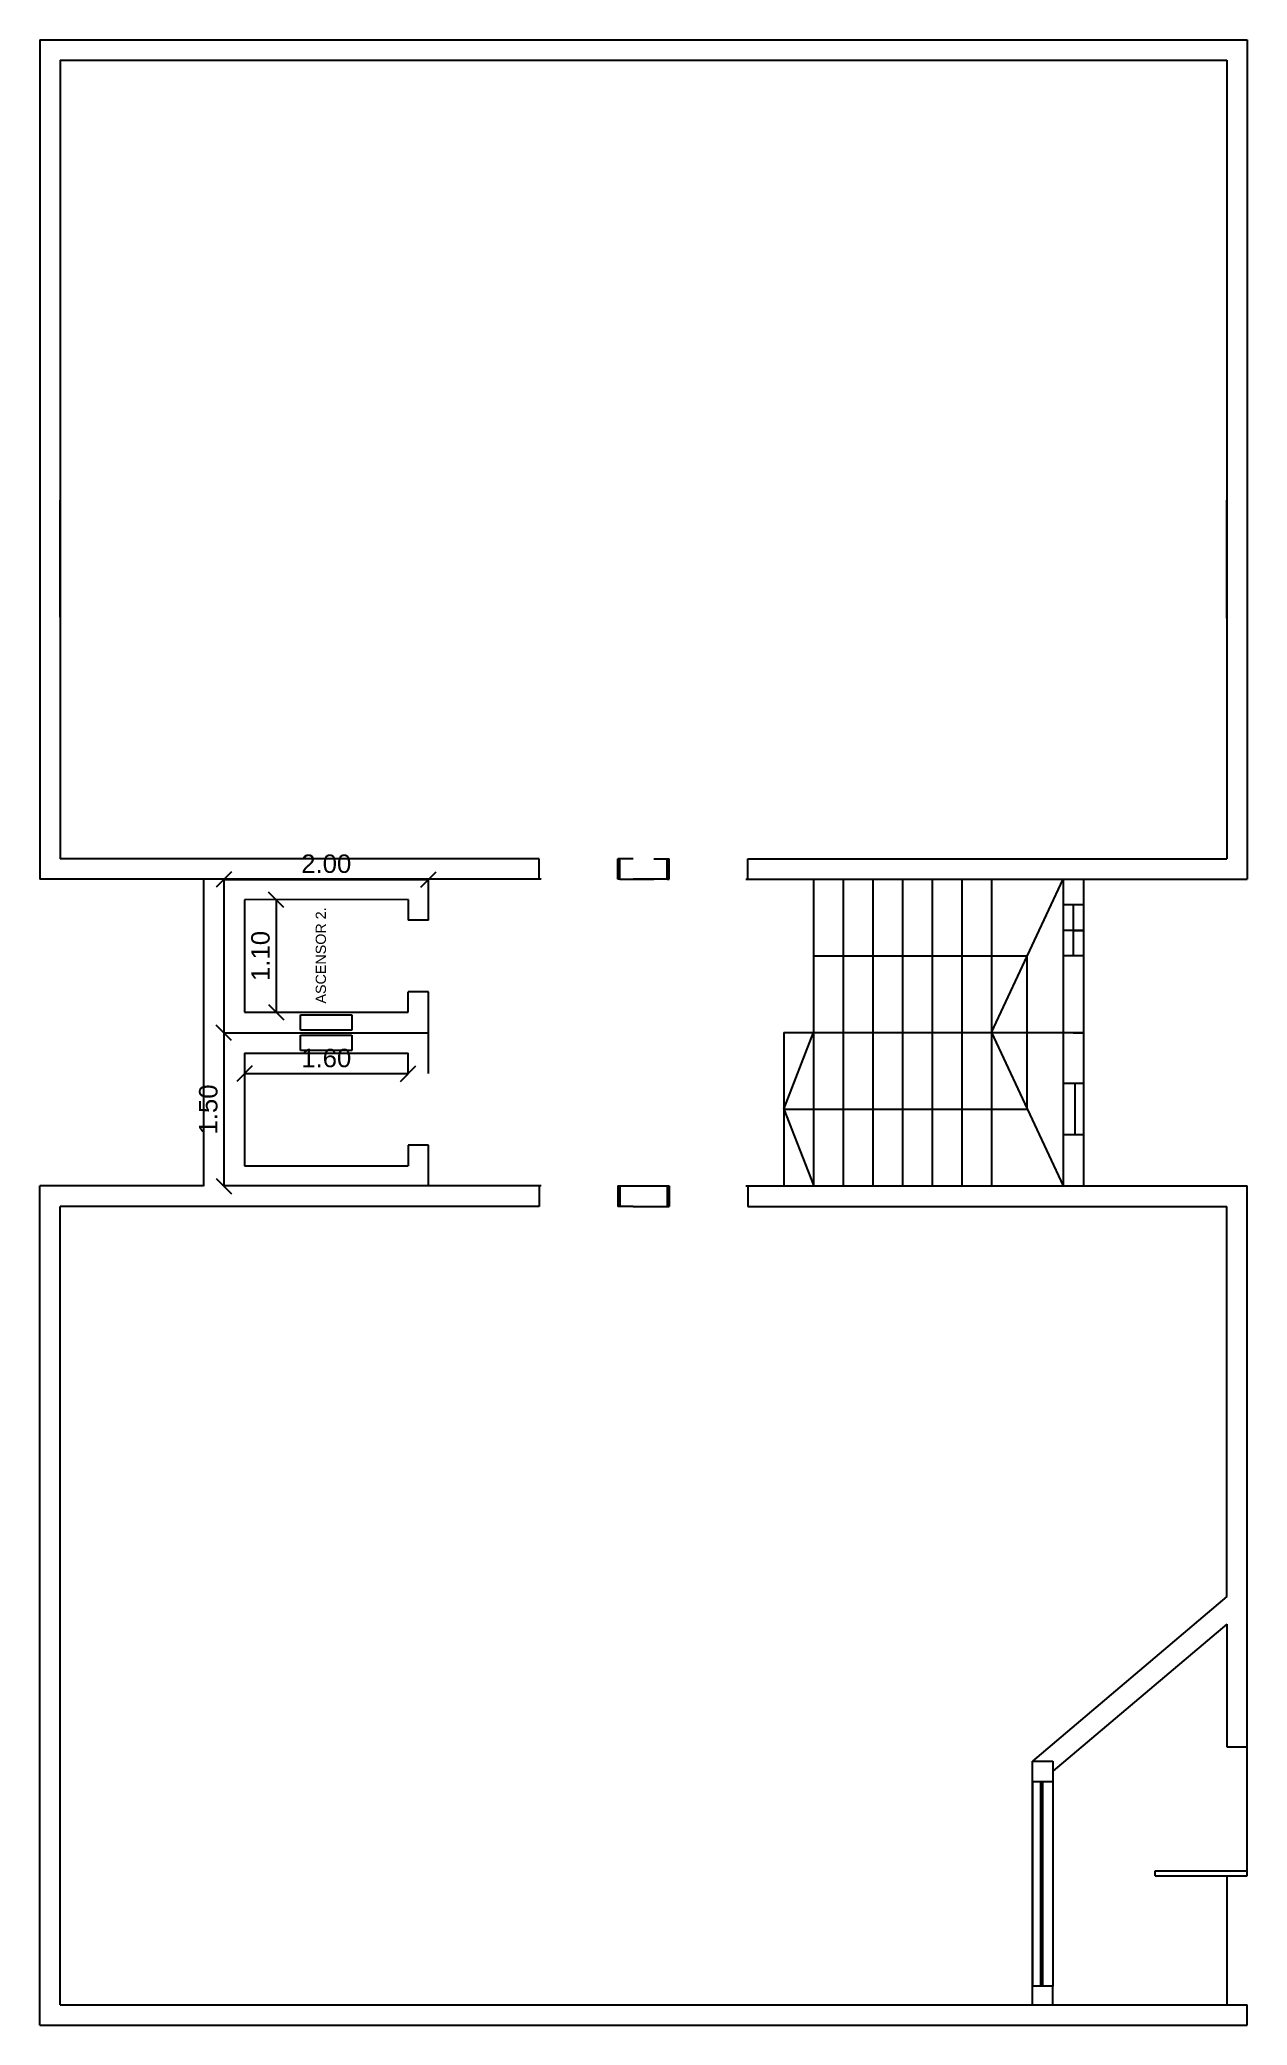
# Model space of a CAD drawing. Header units: millimetres. Extents: x 2359 to 2651, y 2020 to 2122.
# Drawn here: x 2410 to 2421.8, y 2020 to 2039.4 of the extents above; entities that cross this region are included whole.
import ezdxf

# ---------------------------------------------------------------- set-up
doc = ezdxf.new("R2010")
doc.units = ezdxf.units.MM
doc.layers.get('0').update_dxf_attribs({"color": 4})
doc.layers.add('Planillas', color=4, linetype='Continuous')
doc.styles.get("Standard").update_dxf_attribs({"font": 'arial.ttf'})
doc.dimstyles.new('Para Interiores', dxfattribs={"dimtxt": 0.18, "dimasz": 0.15, "dimexe": 0.18, "dimexo": 0.0625, "dimgap": 0.06, "dimtad": 1, "dimzin": 4, "dimdsep": 46, "dimtxsty": 'Standard', "dimblk": 'OBLIQUE', "dimcen": 1, "dimse1": 1, "dimse2": 1, "dimclrd": 2, "dimadec": 0, "dimazin": 0, "dimtfac": 1, "dimtofl": 0, "dimtmove": 0, "dimatfit": 3, "dimfxl": 1, "dimtolj": 1, "dimtzin": 0, "dimarcsym": 1})

msp = doc.modelspace()

# ---------------------------------------------------------------- texts
at = {"color": 7, "insert": (2412.697, 2029.981), "char_height": 0.1, "attachment_point": 1, "rotation": 90}
msp.add_mtext_dynamic_manual_height_columns('ASCENSOR 2.', width=6.20163, gutter_width=12.5, heights=[0], dxfattribs=at)

# ---------------------------------------------------------------- blocks, each defined once
blk = doc.blocks.new('_Oblique')
at = {"color": 0, "linetype": 'ByBlock', "lineweight": -2}
blk.add_line((-0.5, -0.5), (0.5, 0.5), dxfattribs=at)
blk = doc.blocks.new('*D192')
at = {"color": 2, "lineweight": -2, "transparency": 16777216}
blk.add_line((2412.31, 2030.994), (2412.31, 2029.897), dxfattribs=at)
at = {"layer": 'Defpoints', "color": 0, "transparency": 16777216}
for p in [(2412.603, 2030.994), (2412.31, 2029.897), (2412.603, 2029.897)]:
    blk.add_point(p, dxfattribs=at)
at = {"color": 2, "lineweight": -2, "transparency": 16777216, "xscale": 0.15, "yscale": 0.15, "zscale": 0.15}
for p, rotation in [((2412.31, 2030.994), 90), ((2412.31, 2029.897), 270)]:
    blk.add_blockref('_Oblique', p, dxfattribs=dict(at, rotation=rotation))
at = {"color": 0, "transparency": 16777216, "insert": (2412.158, 2030.446), "char_height": 0.18, "attachment_point": 5, "rotation": 90}
blk.add_mtext('\\A1;1.10', dxfattribs=at)
blk = doc.blocks.new('*D194')
at = {"color": 2, "lineweight": -2, "transparency": 16777216}
blk.add_line((2411.8, 2029.696), (2411.8, 2028.196), dxfattribs=at)
at = {"layer": 'Defpoints', "color": 0, "transparency": 16777216}
for p in [(2411.8, 2029.696), (2411.8, 2028.196), (2411.8, 2028.196)]:
    blk.add_point(p, dxfattribs=at)
at = {"color": 2, "lineweight": -2, "transparency": 16777216, "xscale": 0.15, "yscale": 0.15, "zscale": 0.15}
for p, rotation in [((2411.8, 2029.696), 90), ((2411.8, 2028.196), 270)]:
    blk.add_blockref('_Oblique', p, dxfattribs=dict(at, rotation=rotation))
at = {"color": 0, "transparency": 16777216, "insert": (2411.648, 2028.946), "char_height": 0.18, "attachment_point": 5, "rotation": 90}
blk.add_mtext('\\A1;1.50', dxfattribs=at)
blk = doc.blocks.new('*D195')
at = {"color": 2, "lineweight": -2, "transparency": 16777216}
blk.add_line((2411.8, 2031.194), (2413.8, 2031.194), dxfattribs=at)
at = {"layer": 'Defpoints', "color": 0, "transparency": 16777216}
for p in [(2411.8, 2031.194), (2413.8, 2031.194), (2413.8, 2031.194)]:
    blk.add_point(p, dxfattribs=at)
at = {"color": 2, "lineweight": -2, "transparency": 16777216, "xscale": 0.15, "yscale": 0.15, "zscale": 0.15, "rotation": 180}
blk.add_blockref('_Oblique', (2411.8, 2031.194), dxfattribs=at)
at = {"color": 2, "lineweight": -2, "transparency": 16777216, "xscale": 0.15, "yscale": 0.15, "zscale": 0.15}
blk.add_blockref('_Oblique', (2413.8, 2031.194), dxfattribs=at)
at = {"color": 0, "transparency": 16777216, "insert": (2412.8, 2031.346), "char_height": 0.18, "attachment_point": 5}
blk.add_mtext('\\A1;2.00', dxfattribs=at)
blk = doc.blocks.new('*D193')
at = {"color": 2, "lineweight": -2, "transparency": 16777216}
blk.add_line((2412, 2029.296), (2413.6, 2029.296), dxfattribs=at)
at = {"layer": 'Defpoints', "color": 0, "transparency": 16777216}
for p in [(2412, 2029.296), (2413.6, 2029.296), (2413.6, 2029.296)]:
    blk.add_point(p, dxfattribs=at)
at = {"color": 2, "lineweight": -2, "transparency": 16777216, "xscale": 0.15, "yscale": 0.15, "zscale": 0.15, "rotation": 180}
blk.add_blockref('_Oblique', (2412, 2029.296), dxfattribs=at)
at = {"color": 2, "lineweight": -2, "transparency": 16777216, "xscale": 0.15, "yscale": 0.15, "zscale": 0.15}
blk.add_blockref('_Oblique', (2413.6, 2029.296), dxfattribs=at)
at = {"color": 0, "transparency": 16777216, "insert": (2412.8, 2029.448), "char_height": 0.18, "attachment_point": 5}
blk.add_mtext('\\A1;1.60', dxfattribs=at)

# ---------------------------------------------------------------- dimensions: what is measured, and where the dimension line sits
at = {"color": 2}
for base, p1, p2, picture, middle in [((2413.8, 2031.194), (2411.8, 2031.194), (2413.8, 2031.194), '*D195', (2412.8, 2031.346)), ((2413.6, 2029.296), (2412, 2029.296), (2413.6, 2029.296), '*D193', (2412.8, 2029.448))]:
    dim = msp.add_linear_dim(base=base, p1=p1, p2=p2, dimstyle='Para Interiores', dxfattribs=at)
    dim.commit()
    dim.dimension.update_dxf_attribs({"geometry": picture, "text_midpoint": middle})
for base, p1, p2, picture, middle in [((2412.31, 2029.897), (2412.603, 2030.994), (2412.603, 2029.897), '*D192', (2412.158, 2030.446)), ((2411.8, 2028.196), (2411.8, 2029.696), (2411.8, 2028.196), '*D194', (2411.648, 2028.946))]:
    dim = msp.add_linear_dim(base=base, p1=p1, p2=p2, angle=90, dimstyle='Para Interiores', dxfattribs=at)
    dim.commit()
    dim.dimension.update_dxf_attribs({"geometry": picture, "text_midpoint": middle})

# ---------------------------------------------------------------- linework, layer by layer
at = {"color": 7}
for p, q in [((2410, 2039.396), (2410, 2031.196)), ((2410, 2039.396), (2421.8, 2039.396)), ((2421.8, 2039.396), (2421.8, 2031.196)), ((2410.2, 2039.196), (2410.2, 2031.396)), ((2410.2, 2039.196), (2421.6, 2039.196)), ((2421.6, 2039.196), (2421.6, 2031.396)), ((2414.88, 2031.396), (2410.2, 2031.396)), ((2414.88, 2031.196), (2414.88, 2031.396)), ((2415.8, 2031.396), (2415.65, 2031.396)), ((2415.65, 2031.196), (2415.65, 2031.396)), ((2415.67, 2031.196), (2415.67, 2031.396)), ((2416, 2031.396), (2416.15, 2031.396)), ((2416.13, 2031.196), (2416.13, 2031.396)), ((2416.15, 2031.196), (2416.15, 2031.396)), ((2416.92, 2031.396), (2421.6, 2031.396)), ((2416.92, 2031.196), (2416.92, 2031.396)), ((2414.9, 2031.196), (2410, 2031.196)), ((2411.6, 2031.196), (2411.6, 2028.196)), ((2411.8, 2031.196), (2411.8, 2029.196)), ((2415.67, 2031.196), (2415.65, 2031.196)), ((2415.67, 2031.196), (2416, 2031.196)), ((2416.13, 2031.196), (2415.8, 2031.196)), ((2416.13, 2031.196), (2416.15, 2031.196)), ((2416.9, 2031.196), (2421.8, 2031.196)), ((2410, 2020), (2410, 2028.2)), ((2411.6, 2028.2), (2410, 2028.2)), ((2414.9, 2028.2), (2411.8, 2028.2)), ((2414.88, 2028.2), (2414.88, 2028)), ((2415.65, 2028.2), (2415.65, 2028)), ((2415.67, 2028.2), (2415.67, 2028)), ((2416.13, 2028.2), (2416.13, 2028)), ((2416.15, 2028.2), (2416.15, 2028)), ((2416.9, 2028.2), (2421.8, 2028.2)), ((2416.92, 2028.2), (2416.92, 2028)), ((2421.8, 2022.719), (2421.8, 2028.2)), ((2410.2, 2020.2), (2410.2, 2028)), ((2414.88, 2028), (2410.2, 2028)), ((2415.8, 2028), (2415.65, 2028)), ((2416, 2028), (2416.15, 2028)), ((2416.92, 2028), (2421.6, 2028)), ((2421.6, 2024.189), (2421.6, 2028)), ((2419.7, 2020.2), (2419.7, 2020.381)), ((2419.9, 2020.2), (2419.9, 2020.381)), ((2410.2, 2020.2), (2421.6, 2020.2)), ((2421.8, 2020), (2421.8, 2020.2)), ((2410, 2020), (2421.8, 2020))]:
    msp.add_line(p, q, dxfattribs=at)
at = {"color": 4}
for p, q in [((2411.8, 2031.196), (2411.8, 2028.196)), ((2413.8, 2030.796), (2413.8, 2031.196)), ((2420, 2031.196), (2420, 2028.2)), ((2420.2, 2031.196), (2420.2, 2028.2)), ((2413.6, 2030.996), (2412, 2030.994)), ((2412, 2030.994), (2412, 2029.896)), ((2413.6, 2030.996), (2413.6, 2030.796)), ((2413.8, 2030.796), (2413.6, 2030.796)), ((2413.6, 2029.896), (2413.6, 2030.096)), ((2413.8, 2030.096), (2413.6, 2030.096)), ((2413.8, 2029.296), (2413.8, 2030.096)), ((2412, 2029.896), (2413.6, 2029.896)), ((2412.55, 2029.721), (2412.55, 2029.871)), ((2412.55, 2029.871), (2413.05, 2029.871)), ((2413.05, 2029.871), (2413.05, 2029.721)), ((2411.8, 2029.696), (2413.8, 2029.696)), ((2413.05, 2029.721), (2412.55, 2029.721)), ((2412.55, 2029.522), (2412.55, 2029.672)), ((2412.55, 2029.672), (2413.05, 2029.672)), ((2413.05, 2029.672), (2413.05, 2029.522)), ((2417.27, 2029.698), (2420.2, 2029.698)), ((2412, 2029.496), (2412, 2028.396)), ((2412, 2029.496), (2413.6, 2029.496)), ((2413.05, 2029.522), (2412.55, 2029.522)), ((2413.6, 2029.296), (2413.6, 2029.496)), ((2413.6, 2028.596), (2413.6, 2028.396)), ((2413.8, 2028.596), (2413.6, 2028.596)), ((2413.8, 2028.196), (2413.8, 2028.596)), ((2412, 2028.396), (2413.6, 2028.396))]:
    msp.add_line(p, q, dxfattribs=at)
for p, q in [((2417.56, 2031.196), (2417.56, 2028.2)), ((2417.85, 2031.196), (2417.85, 2028.2)), ((2418.14, 2031.196), (2418.14, 2028.2)), ((2418.43, 2031.196), (2418.43, 2028.2)), ((2418.72, 2031.196), (2418.72, 2028.2)), ((2419.01, 2031.196), (2419.01, 2028.2)), ((2419.3, 2031.196), (2419.3, 2028.2)), ((2419.3, 2029.698), (2420, 2031.196)), ((2417.27, 2029.698), (2417.27, 2028.2)), ((2419.3, 2029.698), (2420, 2028.2))]:
    msp.add_line(p, q)
at = {"color": 2}
for p, q in [((2420.2, 2030.946), (2420, 2030.946)), ((2420.1, 2030.946), (2420.1, 2030.446)), ((2420.2, 2030.696), (2420, 2030.696)), ((2420.1, 2030.696), (2420.2, 2030.696)), ((2417.56, 2030.447), (2419.65, 2030.448)), ((2419.65, 2028.949), (2419.65, 2030.448)), ((2420.2, 2030.446), (2420, 2030.446)), ((2420.2, 2030.196), (2420.2, 2030.196)), ((2417.27, 2028.949), (2417.56, 2029.698)), ((2420.2, 2029.696), (2420, 2029.696)), ((2420.1, 2029.696), (2420.2, 2029.696)), ((2420.2, 2029.199), (2420, 2029.199)), ((2420.115, 2029.199), (2420.115, 2028.699)), ((2417.27, 2028.949), (2419.65, 2028.949)), ((2417.27, 2028.949), (2417.56, 2028.207)), ((2420.2, 2028.699), (2420, 2028.699))]:
    msp.add_line(p, q, dxfattribs=at)
at = {"color": 0}
for p, q in [((2415.65, 2028.2), (2416.15, 2028.2)), ((2415.8, 2028), (2416, 2028)), ((2421.6, 2024.189), (2419.7, 2022.581)), ((2421.6, 2023.919), (2419.9, 2022.481)), ((2421.6, 2023.919), (2421.6, 2022.719)), ((2421.6, 2022.719), (2421.8, 2022.719)), ((2421.8, 2021.51), (2421.8, 2022.719)), ((2419.7, 2022.381), (2419.7, 2022.581)), ((2419.7, 2022.581), (2419.9, 2022.581)), ((2419.9, 2022.581), (2419.9, 2022.381)), ((2419.7, 2020.381), (2419.7, 2022.381)), ((2419.7, 2022.381), (2419.9, 2022.381)), ((2419.7, 2022.381), (2419.7, 2020.381)), ((2419.78, 2022.381), (2419.78, 2020.381)), ((2419.8, 2022.381), (2419.8, 2020.381)), ((2419.9, 2022.381), (2419.9, 2020.381)), ((2420.9, 2021.51), (2421.8, 2021.51)), ((2420.9, 2021.46), (2420.9, 2021.51)), ((2421.8, 2021.46), (2421.8, 2021.51)), ((2420.9, 2021.46), (2421.8, 2021.46)), ((2421.6, 2021.46), (2421.6, 2020.2)), ((2419.9, 2020.381), (2419.7, 2020.381)), ((2421.6, 2020.2), (2421.8, 2020.2))]:
    msp.add_line(p, q, dxfattribs=at)
at = {"layer": 'Planillas'}
for p, q in [((2410.2, 2033.756), (2410.2, 2034.897)), ((2421.6, 2033.747), (2421.6, 2034.897)), ((2410.2, 2022.859), (2410.2, 2024.001))]:
    msp.add_line(p, q, dxfattribs=at)

msp.set_redraw_order([(e.dxf.handle, doc.entitydb.next_handle()) for e in msp.query("TEXT MTEXT ATTDEF DIMENSION ARC_DIMENSION")])  # texts and dimensions are drawn at this point

doc.saveas('drawing.dxf')
